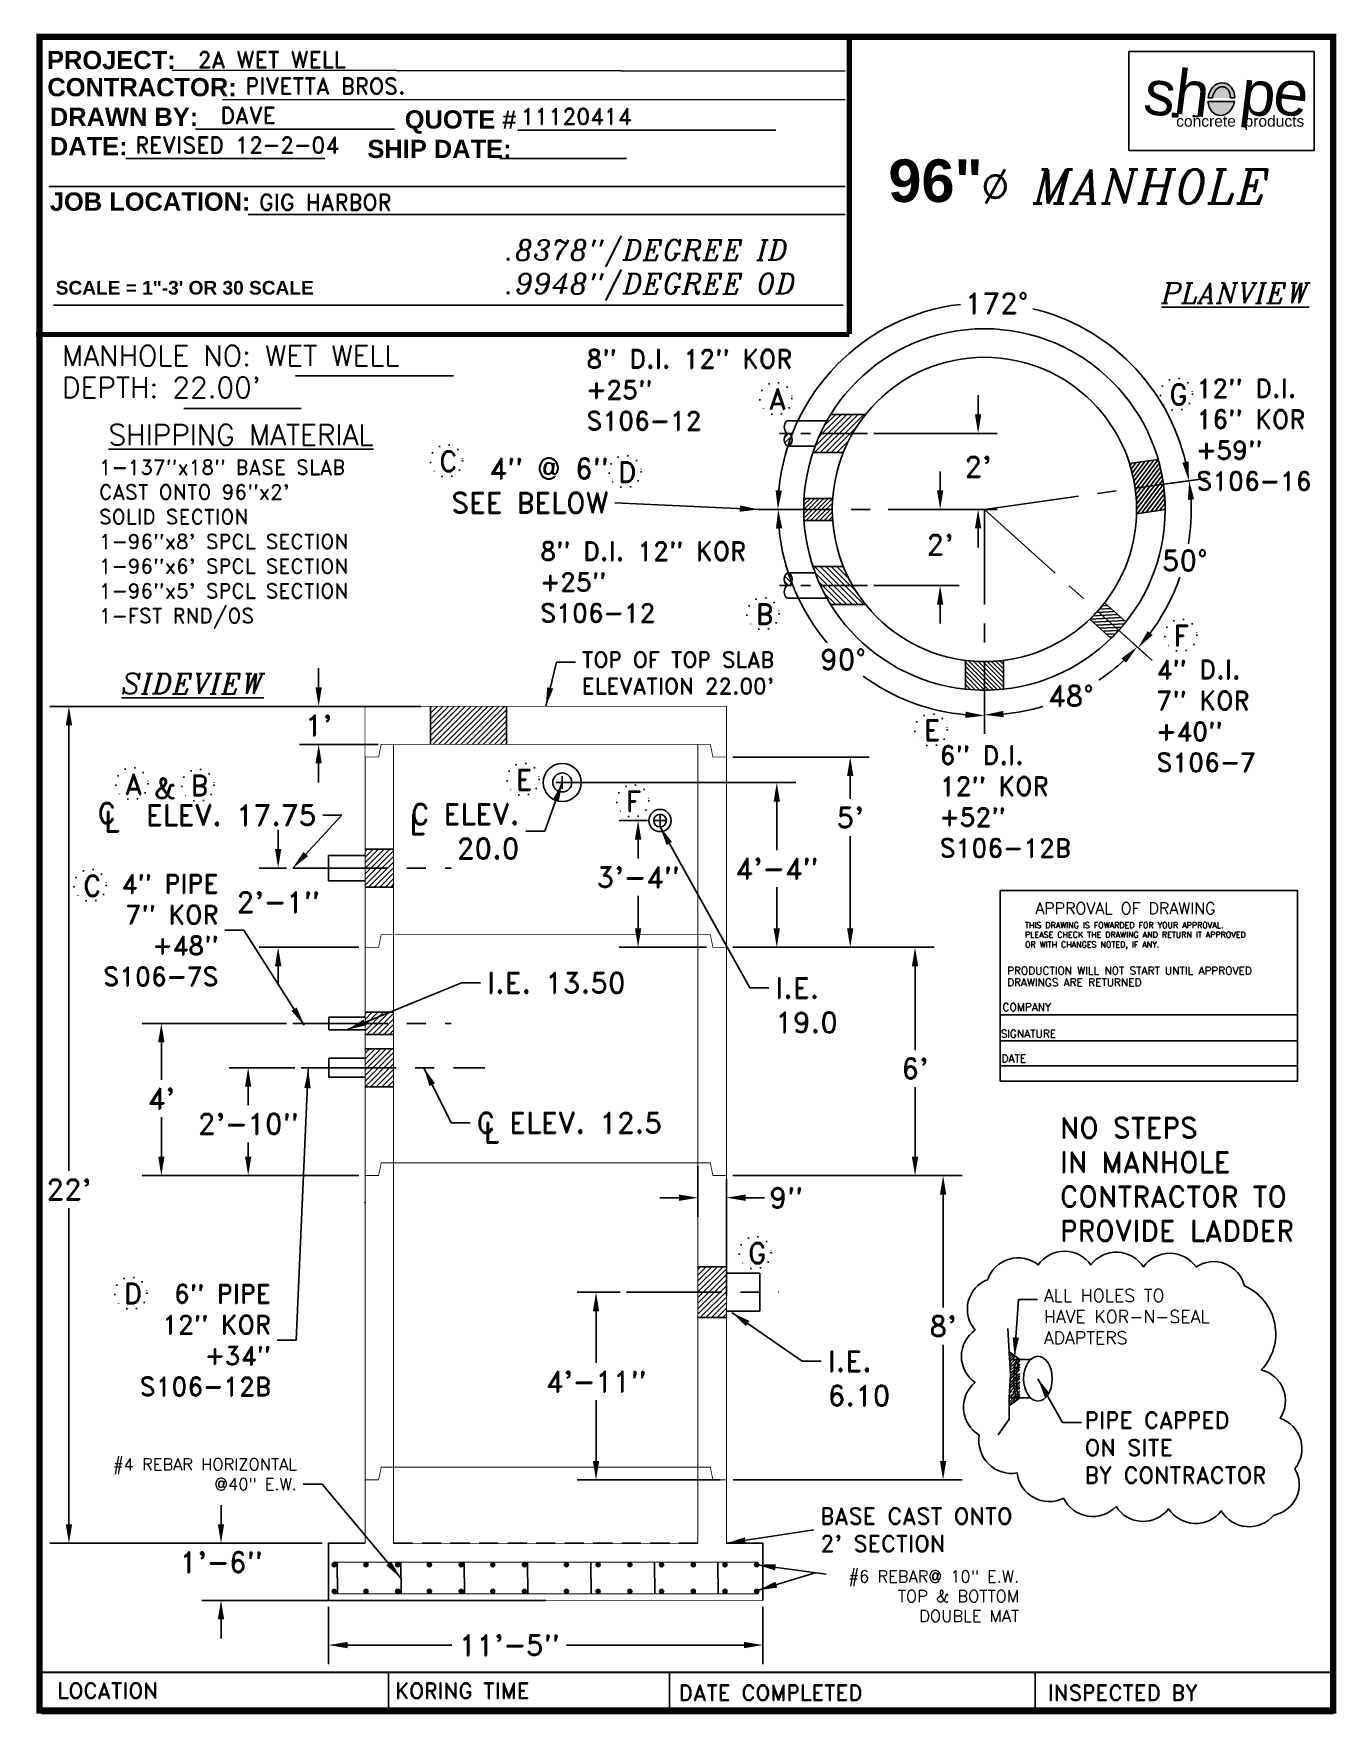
# Model space of a CAD drawing. Extents: x -389 to 2703, y -939 to 1387.
# Drawn here: x -7 to 404, y -1 to 529 of the extents above; entities that cross this region are included whole.
import ezdxf

# ---------------------------------------------------------------- set-up
doc = ezdxf.new("R2010")
doc.units = 0
doc.header["$LTSCALE"] = 24
doc.header["$MEASUREMENT"] = 0
for name, pattern in [('CENTER', [2, 1.25, -0.25, 0.25, -0.25]), ('DOT', [0.25, 0, -0.25]), ('HIDDEN', [0.375, 0.25, -0.125])]:
    doc.linetypes.add(name, pattern=pattern)
doc.layers.get('0').update_dxf_attribs({"linetype": 'CONTINUOUS'})
doc.layers.get('DEFPOINTS').update_dxf_attribs({"linetype": 'CONTINUOUS'})
for name, color, linetype in [('C', 7, 'CONTINUOUS'), ('DIM', 7, 'CONTINUOUS'), ('PIPE-PD', 7, 'CONTINUOUS'), ('W', 7, 'CONTINUOUS')]:
    doc.layers.add(name, color=color, linetype=linetype)
doc.styles.add('ITALICC', font='italicc', dxfattribs={"height": 4})
doc.styles.add('ROMAND', font='romand', dxfattribs={"height": 6.5})
doc.styles.add('ROMANS', font='romans', dxfattribs={"height": 6.5})
doc.styles.add('SANSSERIFBOLD', font='sasb____.pfb', dxfattribs={"height": 8})
doc.dimstyles.new('96MH', dxfattribs={"dimscale": 32, "dimtxt": 0.18, "dimasz": 0.1875, "dimexe": 0.1875, "dimexo": 0.0625, "dimgap": 0.0625, "dimtad": 0, "dimtih": 1, "dimtoh": 1, "dimzin": 12, "dimdsep": 46, "dimlunit": 4, "dimtxsty": 'ROMAND', "dimcen": 0.0625, "dimadec": 0, "dimazin": 0, "dimtfac": 1, "dimtdec": 0, "dimtofl": 0, "dimtmove": 0, "dimatfit": 1, "dimfxl": 0, "dimfrac": 2, "dimtolj": 1, "dimtzin": 12, "dimarcsym": 0})

msp = doc.modelspace()

# ---------------------------------------------------------------- texts
for s, height, style, p in [('.8378"/DEGREE ID', 6.4, 'ITALICC', (142.079, 457.553)), ('.9948"/DEGREE OD', 6.4, 'ITALICC', (142.079, 446.965)), ('%%UPLANVIEW', 6.4, 'ITALICC', (348.976, 444.004)), ('MANHOLE NO: WET WELL', 6.5, 'ROMANS', (2.208, 424.157)), ("DEPTH: 22.00'", 6.5, 'ROMANS', (2.208, 414.132)), ('%%USHIPPING MATERIAL', 6.5, 'ROMANS', (16.863, 399.182)), ('%%USIDEVIEW', 6.4, 'ITALICC', (20.936, 320.767)), ('LOCATION', 4.95, 'ROMAND', (0.687, 3.839)), ('KORING TIME', 4.95, 'ROMAND', (107.293, 3.79)), ('DATE COMPLETED', 4.95, 'ROMAND', (196.782, 3.154)), ('INSPECTED BY', 4.95, 'ROMAND', (313.141, 3.154))]:
    msp.add_text(s, height=height, dxfattribs=dict(style=style)).set_placement(p)
for s, insert, char_height, width, attachment_point, style in [('%%c MANHOLE', (292.004, 486.101), 10.70345, 269.4977, 1, 'ITALICC'), ('8" D.I. 12" KOR\\P+25"\\PS106-12', (167.603, 429.318), 5.85, 96.625, 1, 'ROMAND'), ('12" D.I.\\P16" KOR\\P+59"\\PS106-16', (359.987, 420.047), 5.85, 64.51875, 1, 'ROMAND'), ('A', (225.073, 417.018), 6.5, 37.1875, 1, 'ROMAND'), ('G', (351.41, 418.376), 6.5, 37.1875, 1, 'ROMAND'), ('1-137"x18" BASE SLAB\\PCAST ONTO 96"x2\' \\PSOLID SECTION\\P1-96"x8\' SPCL SECTION\\P1-96"x6\' SPCL SECTION\\P1-96"x5\' SPCL SECTION\\P1-FST RND/OS', (13.882, 394.548), 4.68, 138.6875, 1, 'ROMAND'), ('C', (121.15, 397.335), 6.5, 37.1875, 1, 'ROMAND'), ('D', (177.526, 393.941), 6.5, 37.1875, 1, 'ROMAND'), ('8" D.I. 12" KOR\\P+25"\\PS106-12', (153.03, 368.684), 5.85, 96.625, 1, 'ROMAND'), ('B', (220.997, 349.144), 6.5, 37.1875, 1, 'ROMAND'), ('F', (352.769, 342.356), 6.5, 37.1875, 1, 'ROMAND'), ('4" D.I.\\P7" KOR\\P+40"\\PS106-7', (347.395, 331.315), 5.85, 64.5, 1, 'ROMAND'), ('E', (273.977, 312.492), 6.5, 37.1875, 1, 'ROMAND'), ('6" D.I.\\P12" KOR\\P+52"\\PS106-12B', (279.022, 304.294), 5.85, 64.5, 1, 'ROMAND'), ('E', (145.337, 296.899), 6.5, 37.1875, 1, 'ROMAND'), ('A', (21.981, 295.523), 6.5, 37.1875, 1, 'ROMAND'), ('\\P\\P\\P\\P\\P\\P\\P\\P&', (31.241, 380.861), 6.5, 37.1875, 1, 'ROMAND'), ('B', (42.771, 295.04), 6.5, 37.1875, 1, 'ROMAND'), ('C', (13.39, 286.363), 6.5, 37.875, 1, 'ROMAND'), ('F', (179.959, 290.09), 6.5, 37.1875, 1, 'ROMAND'), ('L', (15.447, 283.679), 6.5, 37.875, 1, 'ROMAND'), ('L', (111.793, 282.835), 6.5, 37.875, 1, 'ROMAND'), ('C', (8.829, 263.444), 6.5, 37.1875, 1, 'ROMAND'), ('4" PIPE\\P7" KOR\\P+48"\\PS106-7S', (51.572, 246.215), 5.85, 88.42276, 6, 'ROMAND'), ('L', (135.228, 185.569), 6.5, 37.875, 1, 'ROMAND'), ('NO STEPS\\PIN MANHOLE\\PCONTRACTOR TO PROVIDE LADDER', (316.959, 187.076), 6.5, 83.125, 1, 'ROMAND'), ('G', (218.538, 147.554), 6.5, 37.1875, 1, 'ROMAND'), ('D', (21.66, 134.81), 6.5, 37.1875, 1, 'ROMAND'), ('6" PIPE\\P12" KOR\\P+34"\\PS106-12B', (68.091, 116.87), 5.85, 88.42276, 6, 'ROMAND')]:
    msp.add_mtext(s, dxfattribs=dict(insert=insert, char_height=char_height, width=width, attachment_point=attachment_point, style=style))
at = {"style": 'ROMAND'}
for s, insert, char_height, attachment_point in [('4" @ 6" \\PSEE BELOW', (174.596, 377.717), 6.5, 9), ("TOP OF TOP SLAB\\PELEVATION 22.00'", (166.193, 334.003), 5, 1), (' ELEV. 17.75', (82.439, 279.189), 6.5, 9), ('C ELEV.\\P20.0', (146.498, 277.389), 6.5, 6), ('I.E. 13.50', (136.255, 232.804), 6.5, 1), ('I.E. \\P19.0', (227.176, 231.205), 6.5, 1), ('C ELEV. 12.5', (132.957, 188.639), 6.5, 1), ('ALL HOLES TO\\PHAVE KOR-N-SEAL\\PADAPTERS', (311.888, 132.952), 4, 1), ('I.E. \\P6.10', (243.711, 113.449), 6.5, 1), ('PIPE CAPPED\\PON SITE\\PBY CONTRACTOR', (324.798, 82.968), 5.2, 4), ('#4 REBAR HORIZONTAL\\P@40" E.W.', (76.316, 69.568), 3.75, 9), ("BASE CAST ONTO\\P2' SECTION", (241.384, 57.037), 5.2, 4), ('#6 REBAR@ 10" E.W.\\PTOP & BOTTOM\\PDOUBLE MAT', (304.084, 27.968), 3.75, 9)]:
    msp.add_mtext(s, dxfattribs=dict(at, insert=insert, char_height=char_height, attachment_point=attachment_point))
at = {"layer": 'W', "style": 'SANSSERIFBOLD'}
msp.add_text('96"', height=13.44, dxfattribs=at).set_placement((262.841, 475.884))

# ---------------------------------------------------------------- blocks, each defined once
blk = doc.blocks.new('TITLEB')
for p, q in [((33.05, -10.04), (188.98, -10.28)), ((44.73, -16.98), (188.98, -16.89)), ((38.5, -23.71), (84.59, -23.71)), ((113.15, -24), (172.97, -24)), ((22.34, -30.54), (68.43, -30.54)), ((108.99, -30.54), (138.32, -30.54)), ((4.53, -37.04), (188.98, -37.04)), ((50.66, -43.55), (188.98, -43.55)), ((5.58, -64.56), (188.54, -64.56))]:
    blk.add_line(p, q)
at = {"style": 'SANSSERIFBOLD'}
for s, height, p in [('PROJECT:', 4.219, (4.1, -9.82)), ('CONTRACTOR:', 4.2188, (4.16, -16.11)), ('DRAWN BY:', 4.219, (4.74, -22.99)), ('QUOTE #', 4.219, (86.97, -23.6)), ('DATE:', 4.219, (4.74, -29.81)), ('SHIP DATE:', 4.219, (78.32, -30.42)), ('JOB LOCATION:', 4.2188, (4.74, -42.63)), ('SCALE = 1"-3\' OR 30 SCALE', 3.1641, (6.11, -62.07))]:
    blk.add_text(s, height=height, dxfattribs=at).set_placement(p)
at = {"layer": 'DIM', "style": 'ROMAND'}
blk.add_text('DAVE', height=3.75, dxfattribs=at).set_placement((44.29, -22.43))
for tag, p in [('NAME', (39, -9.52)), ('NAME', (50.05, -15.63)), ('#', (113.85, -22.65)), ('DATE', (24.53, -29.29)), ('DATE', (111.18, -29.29)), ('LOCATION', (53.22, -42.57))]:
    blk.add_attdef(tag, p, '', height=3.75, dxfattribs=at)
blk = doc.blocks.new('*D60')
at = {"color": 0, "lineweight": -2}
for p, q in [((83.17, 322.8), (83.17, 328.8)), ((96.8, 316.8), (77.17, 316.8)), ((101.89, 304.8), (77.17, 304.8)), ((83.17, 298.8), (83.17, 292.8))]:
    blk.add_line(p, q, dxfattribs=at)
at = {"color": 0}
for points in [[(82.17, 322.8), (84.17, 322.8), (83.17, 316.8)], [(82.17, 298.8), (84.17, 298.8), (83.17, 304.8)]]:
    blk.add_solid(points, dxfattribs=at)
at = {"layer": 'DEFPOINTS', "color": 0}
for p in [(98.8, 316.8), (83.17, 304.8), (103.89, 304.8)]:
    blk.add_point(p, dxfattribs=at)
at = {"color": 0, "insert": (83.17, 310.8), "char_height": 6.5, "attachment_point": 5, "style": 'ROMAND'}
blk.add_mtext("\\A1;1'", dxfattribs=at)
blk = doc.blocks.new('*D61')
at = {"color": 0, "lineweight": -2}
for p, q in [((213.8, 168.8), (286.11, 168.8)), ((280.11, 162.8), (280.11, 127.15)), ((280.11, 78.8), (280.11, 115.41)), ((213.92, 72.8), (286.11, 72.8))]:
    blk.add_line(p, q, dxfattribs=at)
at = {"color": 0}
for points in [[(279.11, 162.8), (281.11, 162.8), (280.11, 168.8)], [(279.11, 78.8), (281.11, 78.8), (280.11, 72.8)]]:
    blk.add_solid(points, dxfattribs=at)
at = {"layer": 'DEFPOINTS', "color": 0}
for p in [(211.8, 168.8), (211.92, 72.8), (280.11, 72.8)]:
    blk.add_point(p, dxfattribs=at)
at = {"color": 0, "insert": (280.11, 121.28), "char_height": 6.5, "attachment_point": 5, "style": 'ROMAND'}
blk.add_mtext("\\A1;8'", dxfattribs=at)
blk = doc.blocks.new('*D62')
at = {"color": 0, "lineweight": -2}
for p, q in [((115.42, 316.78), (-1.59, 316.78)), ((4.41, 310.78), (4.41, 170.28)), ((4.41, 58.8), (4.41, 158.54)), ((84.3, 52.8), (-1.59, 52.8))]:
    blk.add_line(p, q, dxfattribs=at)
at = {"color": 0}
for points in [[(3.41, 310.78), (5.41, 310.78), (4.41, 316.78)], [(3.41, 58.8), (5.41, 58.8), (4.41, 52.8)]]:
    blk.add_solid(points, dxfattribs=at)
at = {"layer": 'DEFPOINTS', "color": 0}
for p in [(117.42, 316.78), (4.41, 52.8), (86.3, 52.8)]:
    blk.add_point(p, dxfattribs=at)
at = {"color": 0, "insert": (4.41, 164.41), "char_height": 6.5, "attachment_point": 5, "style": 'ROMAND'}
blk.add_mtext("\\A1;22'", dxfattribs=at)
blk = doc.blocks.new('*D63')
at = {"color": 0, "lineweight": -2}
for p, q in [((52.37, 58.8), (52.37, 64.8)), ((72.36, 52.8), (46.37, 52.8)), ((95.8, 34.8), (46.37, 34.8)), ((52.37, 28.8), (52.37, 22.8))]:
    blk.add_line(p, q, dxfattribs=at)
at = {"color": 0}
for points in [[(51.37, 58.8), (53.37, 58.8), (52.37, 52.8)], [(51.37, 28.8), (53.37, 28.8), (52.37, 34.8)]]:
    blk.add_solid(points, dxfattribs=at)
at = {"layer": 'DEFPOINTS', "color": 0}
for p in [(74.36, 52.8), (52.37, 34.8), (97.8, 34.8)]:
    blk.add_point(p, dxfattribs=at)
at = {"color": 0, "insert": (52.37, 46.8), "char_height": 6.5, "attachment_point": 5, "style": 'ROMAND'}
blk.add_mtext('\\A1;1\'-6"', dxfattribs=at)
blk = doc.blocks.new('shope')
at = {"layer": 'C'}
h = blk.add_hatch(color=256, dxfattribs=at)
h.paths.add_polyline_path([(14.65, 12.51), (14.65, 11.35), (16.48, 11.35), (16.48, 12.27)], flags=16)
h.paths.add_polyline_path([(13.21, 31.56), (29.46, 29.57), (26.72, 7.24), (10.47, 9.23)], flags=9)
h = blk.add_hatch(color=256, dxfattribs=at)
h.paths.add_polyline_path([(21.61, 11.71), (21.61, 11.36), (23.45, 11.36), (23.45, 11.41)], flags=16)
h.paths.add_polyline_path([(13.21, 31.56), (29.46, 29.57), (26.72, 7.24), (10.47, 9.23)], flags=9)
h = blk.add_hatch(color=256, dxfattribs=at)
edge = h.paths.add_edge_path()
edge.add_ellipse((31.09, 17.24), major_axis=(-0.65, -4.14), ratio=0.722363, start_angle=103.1945, end_angle=269.7747, ccw=False)
edge.add_line((34.15, 17.72), (35.61, 17.72))
edge.add_ellipse((31.09, 17.24), major_axis=(-0.86, -5.48), ratio=0.809436, start_angle=102.3072, end_angle=272.2095)
edge.add_line((26.62, 17.72), (28.1, 17.72))
h = blk.add_hatch(color=5, dxfattribs=at)
edge = h.paths.add_edge_path()
edge.add_ellipse((31.09, 17.24), major_axis=(-0.86, -5.48), ratio=0.809436, start_angle=285.2918, end_angle=449.2249)
edge.add_line((35.52, 16.46), (26.58, 16.46))
for p, q in [((62.28, 33.32), (0, 33.32)), ((0, 33.32), (0, 0)), ((62.28, 0), (62.28, 33.32)), ((26.62, 17.72), (28.1, 17.72)), ((34.15, 17.72), (35.61, 17.72)), ((14.65, 12.51), (14.65, 11.35)), ((14.65, 12.51), (16.48, 12.27)), ((16.48, 11.35), (14.65, 11.35)), ((16.48, 12.27), (16.48, 11.35)), ((23.45, 11.41), (21.61, 11.71)), ((21.61, 11.71), (21.61, 11.36)), ((21.61, 11.36), (23.45, 11.36)), ((23.45, 11.36), (23.45, 11.41)), ((26.57, 16.46), (35.52, 16.46)), ((0, 0), (62.28, 0))]:
    blk.add_line(p, q, dxfattribs=at)
for major_axis, ratio, start_param, end_param in [((-0.86, -5.48), 0.809436, 1.785598, 4.750952), ((-0.65, -4.14), 0.722363, 1.801084, 4.708457), ((-0.86, -5.48), 0.809436, 4.979281, 7.840454)]:
    blk.add_ellipse((31.09, 17.24), major_axis=major_axis, ratio=ratio, start_param=start_param, end_param=end_param, dxfattribs=at)
at = {"layer": 'C', "char_height": 15, "width": 202.3125, "attachment_point": 1, "style": 'ROMAND'}
for s, insert, rotation in [('{\\f@Arial Unicode MS|b0|i0|c0|p34;s}', (6.26, 27.39), 353.0287), ('{\\f@Arial Unicode MS|b0|i0|c0|p34;h}', (16.48, 27.39), 353), ('{\\f@Arial Unicode MS|b0|i0|c0|p34;p}', (38.76, 27.39), 353), ('{\\f@Arial Unicode MS|b0|i0|c0|p34;e}', (49.79, 27.39), 353)]:
    blk.add_mtext(s, dxfattribs=dict(at, insert=insert, rotation=rotation))
at = {"layer": 'C', "insert": (15.9, 11.72), "char_height": 3.75, "width": 50.625, "attachment_point": 1, "style": 'ROMAND'}
blk.add_mtext('{\\f@Arial Unicode MS|b0|i0|c0|p34;concrete  products}', dxfattribs=at)
blk = doc.blocks.new('*D65')
at = {"color": 0, "lineweight": -2}
for p, q in [((202.8, 171.8), (202.8, 155.8)), ((211.8, 130.8), (211.8, 167.8)), ((196.8, 161.8), (190.8, 161.8)), ((217.8, 161.8), (223.8, 161.8))]:
    blk.add_line(p, q, dxfattribs=at)
at = {"color": 0}
for points in [[(196.8, 162.8), (196.8, 160.8), (202.8, 161.8)], [(217.8, 162.8), (217.8, 160.8), (211.8, 161.8)]]:
    blk.add_solid(points, dxfattribs=at)
at = {"layer": 'DEFPOINTS', "color": 0}
for p in [(202.8, 173.8), (211.8, 161.8), (211.8, 128.8)]:
    blk.add_point(p, dxfattribs=at)
at = {"color": 0, "insert": (230.6, 161.8), "char_height": 6.5, "attachment_point": 5, "style": 'ROMAND'}
blk.add_mtext('\\A1;9"', dxfattribs=at)
blk = doc.blocks.new('*D66')
at = {"color": 0, "lineweight": -2}
for p, q in [((86.3, 32.8), (86.3, 14.69)), ((223.3, 32.8), (223.3, 14.69)), ((92.3, 20.69), (125.13, 20.69)), ((217.3, 20.69), (161.32, 20.69))]:
    blk.add_line(p, q, dxfattribs=at)
at = {"color": 0}
for points in [[(92.3, 21.69), (92.3, 19.69), (86.3, 20.69)], [(217.3, 21.69), (217.3, 19.69), (223.3, 20.69)]]:
    blk.add_solid(points, dxfattribs=at)
at = {"layer": 'DEFPOINTS', "color": 0}
for p in [(86.3, 34.8), (223.3, 34.8), (223.3, 20.69)]:
    blk.add_point(p, dxfattribs=at)
at = {"color": 0, "insert": (143.23, 20.69), "char_height": 6.5, "attachment_point": 5, "style": 'ROMAND'}
blk.add_mtext('\\A1;11\'-5"', dxfattribs=at)
blk = doc.blocks.new('*D67')
at = {"color": 0, "lineweight": -2}
for p, q in [((213.8, 240.8), (277.27, 240.8)), ((271.27, 234.8), (271.27, 208.39)), ((271.27, 174.8), (271.27, 196.65)), ((215.8, 168.8), (277.27, 168.8))]:
    blk.add_line(p, q, dxfattribs=at)
at = {"color": 0}
for points in [[(270.27, 234.8), (272.27, 234.8), (271.27, 240.8)], [(270.27, 174.8), (272.27, 174.8), (271.27, 168.8)]]:
    blk.add_solid(points, dxfattribs=at)
at = {"layer": 'DEFPOINTS', "color": 0}
for p in [(211.8, 240.8), (213.8, 168.8), (271.27, 168.8)]:
    blk.add_point(p, dxfattribs=at)
at = {"color": 0, "insert": (271.27, 202.52), "char_height": 6.5, "attachment_point": 5, "style": 'ROMAND'}
blk.add_mtext("\\A1;6'", dxfattribs=at)
blk = doc.blocks.new('*D68')
at = {"color": 0, "lineweight": -2}
for p, q in [((213.8, 300.8), (256.82, 300.8)), ((250.82, 294.8), (250.82, 287.58)), ((250.82, 246.8), (250.82, 275.84)), ((213.8, 240.8), (256.82, 240.8))]:
    blk.add_line(p, q, dxfattribs=at)
at = {"color": 0}
for points in [[(249.82, 294.8), (251.82, 294.8), (250.82, 300.8)], [(249.82, 246.8), (251.82, 246.8), (250.82, 240.8)]]:
    blk.add_solid(points, dxfattribs=at)
at = {"layer": 'DEFPOINTS', "color": 0}
for p in [(211.8, 300.8), (211.8, 240.8), (250.82, 240.8)]:
    blk.add_point(p, dxfattribs=at)
at = {"color": 0, "insert": (250.82, 281.71), "char_height": 6.5, "attachment_point": 5, "style": 'ROMAND'}
blk.add_mtext("\\A1;5'", dxfattribs=at)
blk = doc.blocks.new('*X11')
at = {"color": 0}
for p, q in [((188.81, 317.5), (195.77, 324.47)), ((188.88, 323.23), (190.12, 324.47)), ((188.89, 319), (194.36, 324.47)), ((188.93, 320.45), (192.94, 324.47)), ((188.93, 321.86), (191.53, 324.47)), ((190.19, 317.47), (197.19, 324.47)), ((191.6, 317.47), (197.87, 323.73)), ((193.01, 317.47), (197.92, 322.37)), ((194.43, 317.47), (197.93, 320.97)), ((195.84, 317.47), (197.92, 319.54)), ((197.26, 317.47), (197.86, 318.07))]:
    blk.add_line(p, q, dxfattribs=at)
blk = doc.blocks.new('7H')
blk.add_lwpolyline([(47.87, -3.5, 0.036507), (47.87, 3.5), (56.89, 3.5, -0.030731), (56.89, -3.5)], format="xyb", close=True)
blk.add_blockref('*X11', (-140.93, -320.97))
blk = doc.blocks.new('*D69')
at = {"color": 0, "lineweight": -2}
for p, q in [((291.16, 408.91), (291.16, 414.91)), ((258.28, 402.91), (297.16, 402.91)), ((262.83, 378.91), (297.16, 378.91)), ((291.16, 372.91), (291.16, 366.91))]:
    blk.add_line(p, q, dxfattribs=at)
at = {"color": 0}
for points in [[(290.16, 408.91), (292.16, 408.91), (291.16, 402.91)], [(290.16, 372.91), (292.16, 372.91), (291.16, 378.91)]]:
    blk.add_solid(points, dxfattribs=at)
at = {"layer": 'DEFPOINTS', "color": 0}
for p in [(256.28, 402.91), (260.83, 378.91), (291.16, 378.91)]:
    blk.add_point(p, dxfattribs=at)
at = {"color": 0, "insert": (291.16, 392.36), "char_height": 6.5, "attachment_point": 5, "style": 'ROMAND'}
blk.add_mtext("\\A1;2'", dxfattribs=at)
blk = doc.blocks.new('*D70')
at = {"color": 0, "lineweight": -2}
for p, q in [((279.19, 384.91), (279.19, 390.91)), ((291.16, 378.91), (273.19, 378.91)), ((258.28, 354.91), (285.19, 354.91)), ((279.19, 348.91), (279.19, 342.91))]:
    blk.add_line(p, q, dxfattribs=at)
at = {"color": 0}
for points in [[(278.19, 384.91), (280.19, 384.91), (279.19, 378.91)], [(278.19, 348.91), (280.19, 348.91), (279.19, 354.91)]]:
    blk.add_solid(points, dxfattribs=at)
at = {"layer": 'DEFPOINTS', "color": 0}
for p in [(293.16, 378.91), (256.28, 354.91), (279.19, 354.91)]:
    blk.add_point(p, dxfattribs=at)
at = {"color": 0, "insert": (279.19, 367.79), "char_height": 6.5, "attachment_point": 5, "style": 'ROMAND'}
blk.add_mtext("\\A1;2'", dxfattribs=at)
blk = doc.blocks.new('*X17')
at = {"color": 0}
for p, q in [((188.36, 328.37), (188.96, 328.97)), ((188.54, 327.13), (190.37, 328.97)), ((188.68, 325.86), (191.79, 328.97)), ((188.8, 324.56), (193.2, 328.97)), ((188.88, 323.23), (194.62, 328.97)), ((188.93, 321.86), (196.03, 328.97)), ((188.93, 320.45), (197.38, 328.9)), ((188.47, 314.34), (197.87, 323.73)), ((188.67, 315.95), (197.79, 325.07)), ((188.81, 317.5), (197.68, 326.37)), ((188.89, 319), (197.54, 327.65)), ((188.51, 312.97), (197.92, 322.37)), ((189.93, 312.97), (197.93, 320.97)), ((191.34, 312.97), (197.92, 319.54)), ((192.76, 312.97), (197.86, 318.07)), ((194.17, 312.97), (197.76, 316.56)), ((195.59, 312.97), (197.62, 315)), ((197, 312.97), (197.43, 313.39))]:
    blk.add_line(p, q, dxfattribs=at)
blk = doc.blocks.new('16H')
blk.add_lwpolyline([(56.44, -8), (47.33, -8, 0.08392), (47.33, 8), (56.44, 8, -0.070524)], format="xyb", close=True)
blk.add_blockref('*X17', (-140.93, -320.97))
blk = doc.blocks.new('*X15')
at = {"color": 0}
for p, q in [((188.67, 315.95), (197.79, 325.07)), ((188.68, 325.86), (189.79, 326.97)), ((188.8, 324.56), (191.2, 326.97)), ((188.81, 317.5), (197.68, 326.37)), ((188.88, 323.23), (192.62, 326.97)), ((188.89, 319), (196.86, 326.97)), ((188.93, 320.45), (195.44, 326.97)), ((188.93, 321.86), (194.03, 326.97)), ((189.1, 314.97), (197.87, 323.73)), ((190.51, 314.97), (197.92, 322.37)), ((191.93, 314.97), (197.93, 320.97)), ((193.34, 314.97), (197.92, 319.54)), ((194.76, 314.97), (197.86, 318.07)), ((196.17, 314.97), (197.76, 316.56)), ((197.59, 314.97), (197.62, 315))]:
    blk.add_line(p, q, dxfattribs=at)
blk = doc.blocks.new('12H')
blk.add_lwpolyline([(56.68, -6), (47.62, -6, 0.062746), (47.62, 6), (56.68, 6, -0.052778)], format="xyb", close=True)
blk.add_blockref('*X15', (-140.93, -320.97))
blk = doc.blocks.new('*D71')
at = {"color": 0, "lineweight": -2}
for p, q in [((361.45, 388.5), (351.72, 387.14)), ((226.7, 378.91), (222.02, 378.91))]:
    blk.add_line(p, q, dxfattribs=at)
for start, end in [(96.7058, 174.7207), (13.2793, 76.4386)]:
    blk.add_arc((293.16, 378.91), 65.14, start, end, dxfattribs=at)
at = {"color": 0}
for points in [[(357.54, 394.05), (355.57, 393.68), (357.66, 387.97)], [(229.29, 384.85), (227.29, 384.95), (228.02, 378.91)]]:
    blk.add_solid(points, dxfattribs=at)
at = {"layer": 'DEFPOINTS', "color": 0}
for p in [(258, 433.74), (363.43, 388.78), (228.7, 378.91), (293.16, 378.91)]:
    blk.add_point(p, dxfattribs=at)
at = {"color": 0, "insert": (296.99, 443.93), "char_height": 6.5, "attachment_point": 5, "style": 'ROMAND'}
blk.add_mtext('\\A1;172°', dxfattribs=at)
blk = doc.blocks.new('*D72')
at = {"color": 0, "lineweight": -2}
for p, q in [((361.45, 388.5), (351.8, 387.15)), ((339.97, 336.75), (346.08, 331.25))]:
    blk.add_line(p, q, dxfattribs=at)
for start, end in [(350.3891, 2.727), (323.273, 340.8554)]:
    blk.add_arc((293.16, 378.91), 65.22, start, end, dxfattribs=at)
at = {"color": 0}
for points in [[(357.31, 381.91), (359.3, 382.1), (357.74, 387.98)], [(346.2, 339.27), (344.66, 340.54), (341.62, 335.27)]]:
    blk.add_solid(points, dxfattribs=at)
at = {"layer": 'DEFPOINTS', "color": 0}
for p in [(363.43, 388.78), (293.16, 378.91), (352.1, 351), (338.49, 338.09)]:
    blk.add_point(p, dxfattribs=at)
at = {"color": 0, "insert": (356.35, 362.77), "char_height": 6.5, "attachment_point": 5, "style": 'ROMAND'}
blk.add_mtext('\\A1;50°', dxfattribs=at)
blk = doc.blocks.new('*D73')
at = {"color": 0, "lineweight": -2}
for p, q in [((344.6, 332.59), (336.86, 339.55)), ((293.16, 313.17), (293.16, 308.09))]:
    blk.add_line(p, q, dxfattribs=at)
for start, end in [(303.818, 312.6942), (275.3058, 286.5423)]:
    blk.add_arc((293.16, 378.91), 64.82, start, end, dxfattribs=at)
at = {"color": 0}
for points in [[(336.4, 331.97), (337.82, 330.56), (341.32, 335.54)], [(299.2, 313.37), (299.1, 315.37), (293.16, 314.09)]]:
    blk.add_solid(points, dxfattribs=at)
at = {"layer": 'DEFPOINTS', "color": 0}
for p in [(293.16, 378.91), (346.08, 331.25), (293.16, 315.17), (311.02, 316.6)]:
    blk.add_point(p, dxfattribs=at)
at = {"color": 0, "insert": (320.42, 320.1), "char_height": 6.5, "attachment_point": 5, "style": 'ROMAND'}
blk.add_mtext('\\A1;48°', dxfattribs=at)
blk = doc.blocks.new('*D74')
at = {"color": 0, "lineweight": -2}
for p, q in [((224.02, 378.91), (234.11, 378.91)), ((293.16, 310.09), (293.16, 319.86))]:
    blk.add_line(p, q, dxfattribs=at)
for start, end in [(185.2871, 220.3421), (233.9768, 264.7129)]:
    blk.add_arc((293.16, 378.91), 65.04, start, end, dxfattribs=at)
at = {"color": 0}
for points in [[(227.39, 372.87), (229.39, 372.96), (228.11, 378.91)], [(287.21, 315.14), (287.12, 313.14), (293.16, 313.86)]]:
    blk.add_solid(points, dxfattribs=at)
at = {"layer": 'DEFPOINTS', "color": 0}
for p in [(222.02, 378.91), (293.16, 378.91), (236.83, 346.38), (293.16, 308.09)]:
    blk.add_point(p, dxfattribs=at)
at = {"color": 0, "insert": (248.57, 331.55), "char_height": 6.5, "attachment_point": 5, "style": 'ROMAND'}
blk.add_mtext('\\A1;90°', dxfattribs=at)
blk = doc.blocks.new('*D75')
at = {"color": 0, "lineweight": -2}
for p, q in [((75.65, 202.8), (54.94, 202.8)), ((60.94, 196.8), (60.94, 190.96)), ((60.94, 174.8), (60.94, 179.23)), ((95.8, 168.8), (54.94, 168.8))]:
    blk.add_line(p, q, dxfattribs=at)
at = {"color": 0}
for points in [[(59.94, 196.8), (61.94, 196.8), (60.94, 202.8)], [(59.94, 174.8), (61.94, 174.8), (60.94, 168.8)]]:
    blk.add_solid(points, dxfattribs=at)
at = {"layer": 'DEFPOINTS', "color": 0}
for p in [(77.65, 202.8), (60.94, 168.8), (97.8, 168.8)]:
    blk.add_point(p, dxfattribs=at)
at = {"color": 0, "insert": (60.94, 185.09), "char_height": 6.5, "attachment_point": 5, "style": 'ROMAND'}
blk.add_mtext('\\A1;2\'-10"', dxfattribs=at)
blk = doc.blocks.new('*D76')
at = {"color": 0, "lineweight": -2}
for p, q in [((73.02, 216.8), (27.55, 216.8)), ((33.55, 210.8), (33.55, 198.97)), ((33.55, 174.8), (33.55, 187.23)), ((72.32, 168.8), (27.55, 168.8))]:
    blk.add_line(p, q, dxfattribs=at)
at = {"color": 0}
for points in [[(32.55, 210.8), (34.55, 210.8), (33.55, 216.8)], [(32.55, 174.8), (34.55, 174.8), (33.55, 168.8)]]:
    blk.add_solid(points, dxfattribs=at)
at = {"layer": 'DEFPOINTS', "color": 0}
for p in [(75.02, 216.8), (33.55, 168.8), (74.32, 168.8)]:
    blk.add_point(p, dxfattribs=at)
at = {"color": 0, "insert": (33.55, 193.1), "char_height": 6.5, "attachment_point": 5, "style": 'ROMAND'}
blk.add_mtext("\\A1;4'", dxfattribs=at)
blk = doc.blocks.new('*D77')
at = {"color": 0, "lineweight": -2}
for p, q in [((162, 292.78), (233.66, 292.78)), ((227.66, 286.78), (227.66, 271.48)), ((227.66, 246.8), (227.66, 259.74)), ((215.8, 240.8), (233.66, 240.8))]:
    blk.add_line(p, q, dxfattribs=at)
at = {"color": 0}
for points in [[(226.66, 286.78), (228.66, 286.78), (227.66, 292.78)], [(226.66, 246.8), (228.66, 246.8), (227.66, 240.8)]]:
    blk.add_solid(points, dxfattribs=at)
at = {"layer": 'DEFPOINTS', "color": 0}
for p in [(160, 292.78), (213.8, 240.8), (227.66, 240.8)]:
    blk.add_point(p, dxfattribs=at)
at = {"color": 0, "insert": (227.66, 265.61), "char_height": 6.5, "attachment_point": 5, "style": 'ROMAND'}
blk.add_mtext('\\A1;4\'-4"', dxfattribs=at)
blk = doc.blocks.new('*D78')
at = {"color": 0, "lineweight": -2}
for p, q in [((186.84, 280.78), (177.92, 280.78)), ((183.92, 274.78), (183.92, 268.76)), ((183.92, 246.8), (183.92, 257.02)), ((205.52, 240.8), (177.92, 240.8))]:
    blk.add_line(p, q, dxfattribs=at)
at = {"color": 0}
for points in [[(182.92, 274.78), (184.92, 274.78), (183.92, 280.78)], [(182.92, 246.8), (184.92, 246.8), (183.92, 240.8)]]:
    blk.add_solid(points, dxfattribs=at)
at = {"layer": 'DEFPOINTS', "color": 0}
for p in [(188.84, 280.78), (183.92, 240.8), (207.52, 240.8)]:
    blk.add_point(p, dxfattribs=at)
at = {"color": 0, "insert": (183.92, 262.89), "char_height": 6.5, "attachment_point": 5, "style": 'ROMAND'}
blk.add_mtext('\\A1;3\'-4"', dxfattribs=at)
blk = doc.blocks.new('*D79')
at = {"color": 0, "lineweight": -2}
for p, q in [((70.4, 271.8), (70.4, 277.8)), ((73.02, 265.8), (64.4, 265.8)), ((95.8, 240.8), (64.4, 240.8)), ((70.4, 234.8), (70.4, 228.8))]:
    blk.add_line(p, q, dxfattribs=at)
at = {"color": 0}
for points in [[(69.4, 271.8), (71.4, 271.8), (70.4, 265.8)], [(69.4, 234.8), (71.4, 234.8), (70.4, 240.8)]]:
    blk.add_solid(points, dxfattribs=at)
at = {"layer": 'DEFPOINTS', "color": 0}
for p in [(75.02, 265.8), (70.4, 240.8), (97.8, 240.8)]:
    blk.add_point(p, dxfattribs=at)
at = {"color": 0, "insert": (70.4, 255.03), "char_height": 6.5, "attachment_point": 5, "style": 'ROMAND'}
blk.add_mtext('\\A1;2\'-1"', dxfattribs=at)
blk = doc.blocks.new('*D80')
at = {"color": 0, "lineweight": -2}
for p, q in [((178.22, 132), (164.66, 132)), ((170.66, 126), (170.66, 109.67)), ((170.66, 78.8), (170.66, 97.93)), ((209.8, 72.8), (164.66, 72.8))]:
    blk.add_line(p, q, dxfattribs=at)
at = {"color": 0}
for points in [[(169.66, 126), (171.66, 126), (170.66, 132)], [(169.66, 78.8), (171.66, 78.8), (170.66, 72.8)]]:
    blk.add_solid(points, dxfattribs=at)
at = {"layer": 'DEFPOINTS', "color": 0}
for p in [(180.22, 132), (170.66, 72.8), (211.8, 72.8)]:
    blk.add_point(p, dxfattribs=at)
at = {"color": 0, "insert": (170.66, 103.8), "char_height": 6.5, "attachment_point": 5, "style": 'ROMAND'}
blk.add_mtext('\\A1;4\'-11"', dxfattribs=at)
blk = doc.blocks.new('A$C1C5E2BF0')
blk.add_lwpolyline([(0, 120.2), (187.6, 120.2), (187.6, 0), (0, 0)], close=True)
for points in [[(0, 41.8), (187.6, 41.8)], [(0, 25.3), (187.6, 25.3)], [(0, 9.7), (187.6, 9.7)]]:
    blk.add_lwpolyline(points)
for s, height, style, p in [('APPROVAL OF DRAWING', 7.31, 'ROMAND', (22.1, 105.3)), ('THIS DRAWING IS FOWARDED FOR YOUR APPROVAL.', 3.655, 'ROMANS', (15.6, 96.5)), ('OR WITH CHANGES NOTED, IF ANY.', 3.655, 'ROMANS', (15.6, 84.3)), ('PLEASE CHECK THE DRAWING AND RETURN IT APPROVED', 3.655, 'ROMANS', (15.6, 90.5)), ('PRODUCTION WILL NOT START UNTIL APPROVED', 4.873, 'ROMANS', (4.3, 67.2)), ('DRAWINGS ARE RETURNED          ', 4.873, 'ROMANS', (4.3, 59.8)), ('COMPANY', 4.87, 'ROMANS', (1.5, 44.2)), ('SIGNATURE', 4.87, 'ROMANS', (0.3, 27.4)), ('DATE', 4.87, 'ROMANS', (0.8, 11.8))]:
    blk.add_text(s, height=height, dxfattribs=dict(style=style)).set_placement(p)

# ---------------------------------------------------------------- dimensions: what is measured, and where the dimension line sits
for base, p1, p2, picture, middle in [((257.997, 433.742), (228.703, 378.905), (363.427, 388.781), '*D71', (296.99, 443.933)), ((352.103, 350.999), (338.488, 338.088), (363.427, 388.781), '*D72', (356.347, 362.767)), ((236.826, 346.383), (222.016, 378.905), (293.156, 308.089), '*D74', (248.568, 331.549)), ((311.022, 316.6), (293.156, 315.166), (346.082, 331.251), '*D73', (320.42, 320.103))]:
    dim = msp.add_angular_dim_3p(base=base, center=(293.156, 378.905), p1=p1, p2=p2, dimstyle='96MH')
    dim.commit()
    dim.dimension.update_dxf_attribs({"geometry": picture, "text_midpoint": middle, "dimtype": 165})
for base, p1, p2, picture, middle in [((291.156, 378.905), (256.278, 402.905), (260.83, 378.905), '*D69', (291.156, 392.365)), ((279.19, 354.905), (293.156, 378.905), (256.278, 354.905), '*D70', (279.19, 367.793)), ((83.17, 304.796), (98.798, 316.796), (103.892, 304.796), '*D60', (83.17, 310.796)), ((4.4073, 52.7964), (117.4247, 316.7811), (86.298, 52.7964), '*D62', (4.4073, 164.4077)), ((250.825, 240.796), (211.798, 300.796), (211.798, 240.796), '*D68', (250.825, 281.711)), ((227.6629, 240.7964), (159.9992, 292.7811), (213.798, 240.7964), '*D77', (227.6629, 265.6134)), ((70.405, 240.796), (75.019, 265.796), (97.798, 240.796), '*D79', (70.405, 255.033)), ((183.9191, 240.7964), (188.8426, 280.7811), (207.5168, 240.7964), '*D78', (183.9191, 262.8912)), ((271.274, 168.796), (211.798, 240.796), (213.798, 168.796), '*D67', (271.274, 202.517)), ((33.549, 168.796), (75.019, 216.796), (74.32, 168.796), '*D76', (33.549, 193.097)), ((60.945, 168.796), (77.646, 202.796), (97.798, 168.796), '*D75', (60.945, 185.095)), ((280.112, 72.796), (211.798, 168.796), (211.919, 72.796), '*D61', (280.112, 121.283)), ((52.375, 34.796), (74.36, 52.796), (97.798, 34.796), '*D63', (52.375, 46.796))]:
    dim = msp.add_linear_dim(base=base, p1=p1, p2=p2, angle=90, dimstyle='96MH')
    dim.commit()
    dim.dimension.update_dxf_attribs({"geometry": picture, "text_midpoint": middle, "dimtype": 160})
for base, p1, p2, picture, middle in [((211.798, 161.796), (202.798, 173.796), (211.798, 128.796), '*D65', (230.596, 161.796)), ((223.298, 20.694), (86.298, 34.796), (223.298, 34.796), '*D66', (143.228, 20.694))]:
    dim = msp.add_linear_dim(base=base, p1=p1, p2=p2, dimstyle='96MH')
    dim.commit()
    dim.dimension.update_dxf_attribs({"geometry": picture, "text_midpoint": middle, "dimtype": 160})
dim = msp.add_linear_dim(base=(170.664, 72.796), p1=(180.224, 131.996), p2=(211.798, 72.796), angle=90, dimstyle='96MH', override={"dimdec": 1})
dim.commit()
dim.dimension.update_dxf_attribs({"geometry": '*D80', "text_midpoint": (170.664, 103.799), "dimtype": 160})

# ---------------------------------------------------------------- hatches: boundary and pattern name
h = msp.add_hatch()
h.set_pattern_fill('ANSI31', color=256, scale=10, style=0)
h.set_pattern_definition([(45, (-24.5949, 19.62), (-0.8838835, 0.8838835), [])])
h.paths.add_polyline_path([(251.587, 402.905, -0.0379013), (255.686, 408.905), (244.69, 408.905, 0.029923), (241.455, 402.905)])
h.paths.add_polyline_path([(241.455, 402.905, 0.0283368), (239.073, 396.905), (248.659, 396.905, -0.0348146), (251.587, 402.905)])
edge = h.paths.add_edge_path()
edge.add_ellipse((231.261, 400.905), major_axis=(0, 2), ratio=0.6242798, start_angle=0, end_angle=360)
h = msp.add_hatch()
h.set_pattern_fill('ANSI31', color=256, scale=10, style=0)
h.set_pattern_definition([(315, (-24.5949, 738.1907), (-0.8838835, -0.8838835), [])])
h.paths.add_polyline_path([(255.686, 348.905), (244.69, 348.905, -0.029923), (241.455, 354.905), (251.587, 354.905, 0.0379013)])
h.paths.add_polyline_path([(251.587, 354.905), (241.455, 354.905, -0.0283368), (239.073, 360.905), (248.659, 360.905, 0.0348146)])
edge = h.paths.add_edge_path()
edge.add_ellipse((231.261, 356.905), major_axis=(0, -2), ratio=0.6242798, start_angle=0, end_angle=180, ccw=False)
edge.add_ellipse((231.261, 356.905), major_axis=(0, -2), ratio=0.6242798, start_angle=180, end_angle=360, ccw=False)
h = msp.add_hatch()
h.set_pattern_fill('ANSI31', color=256, scale=10, style=0)
h.set_pattern_definition([(45, (-439.0501, 48.861), (-0.8838835, 0.8838835), [])])
h.paths.add_polyline_path([(142.425, 304.796), (142.425, 316.796), (118.425, 316.796), (118.425, 304.796)])
h = msp.add_hatch()
h.set_pattern_fill('ANSI31', color=256, scale=10, style=0)
h.paths.add_polyline_path([(106.798, 271.796), (97.798, 271.796), (97.798, 265.796), (106.798, 265.796)])
h.paths.add_polyline_path([(106.798, 265.796), (97.798, 265.796), (97.798, 259.796), (106.798, 259.796)])
h = msp.add_hatch()
h.set_pattern_fill('ANSI31', color=256, scale=10, style=0)
h.paths.add_polyline_path([(106.798, 220.296), (97.798, 220.296), (97.798, 216.796), (106.798, 216.796)])
h.paths.add_polyline_path([(106.798, 216.796), (97.798, 216.796), (97.798, 213.296), (106.798, 213.296)])
h = msp.add_hatch()
h.set_pattern_fill('ANSI31', color=256, scale=10, style=0)
h.paths.add_polyline_path([(106.798, 208.796), (97.798, 208.796), (97.798, 202.796), (106.798, 202.796)])
h.paths.add_polyline_path([(106.798, 202.796), (97.798, 202.796), (97.798, 196.796), (106.798, 196.796)])
h = msp.add_hatch()
h.set_pattern_fill('ANSI31', color=256, scale=10, style=0)
h.paths.add_polyline_path([(211.798, 139.996), (202.798, 139.996), (202.798, 131.996), (211.798, 131.996)])
h.paths.add_polyline_path([(211.798, 131.996), (202.798, 131.996), (202.798, 123.996), (211.798, 123.996)])
h = msp.add_hatch()
h.set_pattern_fill('AR-RROOF', color=256, angle=45, style=0)
edge = h.paths.add_edge_path()
edge.add_line((300.964, 113.231), (301.095, 110.719))
edge.add_line((301.095, 110.719), (303.568, 110.719))
edge.add_ellipse((303.528, 104.719), major_axis=(0.044, 6), ratio=0.1782176, start_angle=0, end_angle=0.14813, ccw=False)
edge.add_line((303.571, 110.719), (304.362, 110.719))
edge.add_line((304.362, 110.719), (300.964, 113.231))
h = msp.add_hatch()
h.set_pattern_fill('AR-RROOF', color=256, angle=45, style=0)
edge = h.paths.add_edge_path()
edge.add_line((304.36, 98.719), (304.278, 98.719))
edge.add_ellipse((304.319, 104.719), major_axis=(0.044, 6), ratio=0.1782176, start_angle=180, end_angle=180.14813, ccw=False)
edge.add_ellipse((304.319, 104.719), major_axis=(0.044, 6), ratio=0.1782176, start_angle=0.14813, end_angle=180)
edge.add_line((304.275, 98.719), (303.487, 98.719))
edge.add_ellipse((303.528, 104.719), major_axis=(0.044, 6), ratio=0.1782176, start_angle=180, end_angle=180.14813, ccw=False)
edge.add_ellipse((303.528, 104.719), major_axis=(0.044, 6), ratio=0.1782176, start_angle=0.14813, end_angle=180)
edge.add_line((303.484, 98.719), (300.921, 98.719))
edge.add_line((300.921, 98.719), (300.916, 98.633))
edge.add_line((300.916, 98.633), (300.932, 96.185))
edge.add_line((300.932, 96.185), (304.36, 98.719))
edge = h.paths.add_edge_path(flags=16)
edge.add_ellipse((303.528, 104.719), major_axis=(0.044, 6), ratio=0.1782176, start_angle=0.14813, end_angle=180, ccw=False)
edge.add_line((303.568, 110.719), (301.095, 110.719))
edge.add_line((301.095, 110.719), (301.343, 105.946))
edge.add_line((301.343, 105.946), (300.921, 98.719))
edge.add_line((300.921, 98.719), (303.484, 98.719))
for points in [[(88.717, 46.034, 1), (87.461, 46.034, 1)], [(98.717, 46.034, 1), (97.461, 46.034, 1)], [(108.717, 46.034, 1), (107.461, 46.034, 1)], [(118.717, 46.034, 1), (117.461, 46.034, 1)], [(128.717, 46.034, 1), (127.461, 46.034, 1)], [(138.717, 46.034, 1), (137.461, 46.034, 1)], [(148.717, 46.034, 1), (147.461, 46.034, 1)], [(161.951, 46.034, 1), (160.696, 46.034, 1)], [(171.951, 46.034, 1), (170.696, 46.034, 1)], [(181.951, 46.034, 1), (180.696, 46.034, 1)], [(191.951, 46.034, 1), (190.696, 46.034, 1)], [(201.951, 46.034, 1), (200.696, 46.034, 1)], [(211.951, 46.034, 1), (210.696, 46.034, 1)], [(221.951, 46.034, 1), (220.696, 46.034, 1)], [(87.461, 37.621, 1), (88.717, 37.621, 1)], [(97.461, 37.621, 1), (98.717, 37.621, 1)], [(107.461, 37.621, 1), (108.717, 37.621, 1)], [(117.461, 37.621, 1), (118.717, 37.621, 1)], [(127.461, 37.621, 1), (128.717, 37.621, 1)], [(137.461, 37.621, 1), (138.717, 37.621, 1)], [(147.461, 37.621, 1), (148.717, 37.621, 1)], [(160.696, 37.621, 1), (161.951, 37.621, 1)], [(170.696, 37.621, 1), (171.951, 37.621, 1)], [(180.696, 37.621, 1), (181.951, 37.621, 1)], [(190.696, 37.621, 1), (191.951, 37.621, 1)], [(200.696, 37.621, 1), (201.951, 37.621, 1)], [(210.696, 37.621, 1), (211.951, 37.621, 1)], [(220.696, 37.621, 1), (221.951, 37.621, 1)]]:
    msp.add_hatch(color=256).paths.add_polyline_path(points)

# ---------------------------------------------------------------- linework, layer by layer
for p, q in [((75.824, 421.081), (125.652, 421.081)), ((40.644, 410.787), (77.633, 410.787)), ((118.425, 316.796), (118.425, 304.796)), ((142.425, 316.796), (142.425, 304.796)), ((157.999, 292.781), (161.999, 292.781)), ((159.999, 290.781), (159.999, 294.781)), ((190.843, 278.781), (190.843, 282.781)), ((188.843, 280.781), (192.843, 280.781)), ((97.798, 271.796), (106.798, 271.796)), ((86.298, 269.796), (97.798, 269.796)), ((86.298, 261.796), (86.298, 269.796)), ((86.298, 261.796), (97.798, 261.796)), ((97.798, 259.796), (106.798, 259.796)), ((86.409, 218.796), (86.409, 214.796)), ((86.409, 205.796), (86.409, 199.796)), ((222.328, 137.996), (222.328, 125.996)), ((300.585, 120.516), (301.343, 105.946)), ((300.964, 113.231), (304.362, 110.719)), ((301.343, 105.946), (300.916, 98.633)), ((300.916, 98.633), (300.96, 91.957)), ((300.932, 96.185), (304.362, 98.721)), ((300.96, 91.957), (297.508, 86.975)), ((86.298, 34.796), (86.298, 52.796)), ((97.798, 52.796), (86.298, 52.796)), ((211.798, 52.796), (223.298, 52.796)), ((223.298, 34.796), (223.298, 52.796)), ((89.057, 46.813), (89.149, 36.841)), ((109.057, 46.813), (109.149, 36.841)), ((129.057, 46.813), (129.149, 36.841)), ((149.057, 46.813), (149.149, 36.841)), ((169.057, 46.813), (169.149, 36.841)), ((189.057, 46.813), (189.149, 36.841)), ((209.057, 46.813), (209.149, 36.841)), ((154.798, 34.796), (86.298, 34.796))]:
    msp.add_line(p, q)
at = {"linetype": 'CENTER'}
for p, q in [((255.686, 408.905), (244.69, 408.905)), ((243.507, 406.905), (231.261, 406.905)), ((239.78, 398.905), (231.261, 398.905)), ((248.659, 396.905), (239.073, 396.905)), ((293.156, 378.905), (363.427, 388.781)), ((293.156, 378.905), (228.703, 378.905)), ((293.156, 378.905), (293.156, 378.905)), ((293.156, 378.905), (293.156, 315.166)), ((293.156, 378.905), (338.488, 338.088)), ((248.659, 360.905), (239.073, 360.905)), ((239.78, 358.905), (231.261, 358.905)), ((243.507, 350.905), (231.261, 350.905)), ((255.686, 348.905), (244.69, 348.905)), ((75.019, 265.796), (124.956, 265.796)), ((75.019, 216.796), (124.956, 216.796)), ((77.646, 202.796), (135.595, 202.796)), ((202.798, 139.996), (211.798, 139.996)), ((211.798, 137.996), (222.328, 137.996)), ((180.224, 131.996), (228.328, 131.996)), ((202.798, 123.996), (211.798, 123.996)), ((211.798, 125.996), (222.328, 125.996)), ((301.095, 110.719), (307.629, 110.719)), ((300.921, 98.719), (307.629, 98.719))]:
    msp.add_line(p, q, dxfattribs=at)
at = {"linetype": 'CENTER', "ltscale": 0.5}
for p, q in [((256.278, 402.905), (228.505, 402.905)), ((256.278, 354.905), (228.505, 354.905))]:
    msp.add_line(p, q, dxfattribs=at)
at = {"linetype": 'Continuous'}
for p, q in [((86.409, 218.796), (97.798, 218.796)), ((97.798, 220.296), (106.798, 220.296)), ((86.409, 214.796), (97.798, 214.796)), ((97.798, 213.296), (106.798, 213.296)), ((97.798, 208.796), (106.798, 208.796)), ((86.409, 205.796), (97.798, 205.796)), ((86.409, 199.796), (97.798, 199.796)), ((97.798, 196.796), (106.798, 196.796))]:
    msp.add_line(p, q, dxfattribs=at)
at = {"const_width": 2}
msp.add_lwpolyline([(403.156, 0), (403.156, 528), (-4.844, 528), (-4.844, 0)], close=True, dxfattribs=at)
for points, const_width in [([(250.548, 527.322), (250.548, 434.23)], 1.6), ([(0, 434.127), (57.711, 434.127)], 0.5), ([(-4.328, 12.069), (403.156, 12.069)], 0.66), ([(-4.328, -0.349), (403.156, -0.349)], 1.65)]:
    msp.add_lwpolyline(points, dxfattribs=dict(const_width=const_width))
msp.add_lwpolyline([(-5.931, 434.127, 1.6, 1.6, 0), (250.548, 434.127, 1.6, 1.6, 0)], format="xyseb")
msp.add_lwpolyline([(375.148, 133.989, 0.5205671), (375.148, 133.989, 0.5205671), (359.886, 139.957, 0.5205671), (343.297, 139.957, 0.5205671), (326.707, 140.62, 0.5205671), (310.118, 140.62, 0.5205671), (294.192, 135.978, 0.5205671), (290.211, 120.064, 0.5205671), (290.211, 103.487, 0.5205671), (291.538, 86.909, 0.5205671), (303.482, 74.974, 0.5205671), (318.081, 67.016, 0.5205671), (334.67, 64.364, 0.5205671), (351.259, 63.701, 0.5205671), (367.849, 63.038, 0.5205671), (384.438, 61.712, 0.5205671), (391.074, 76.3, 0.5205671), (386.429, 92.214, 0.5205671), (380.457, 107.465, 0.5205671), (375.148, 133.989)], format="xyb", close=True)
msp.add_lwpolyline([(300.964, 113.231), (301.095, 110.719), (304.362, 110.719), (300.964, 113.231)], close=True)
for points in [[(97.798, 52.796), (86.298, 52.796), (86.298, 34.796)], [(211.798, 52.796), (223.298, 52.796), (223.298, 34.796)], [(309.188, 12.069), (309.188, -0.349)]]:
    msp.add_lwpolyline(points)
at = {"linetype": 'HIDDEN'}
msp.add_lwpolyline([(202.798, 52.796), (106.798, 52.796)], dxfattribs=at)
at = {"linetype": 'DOT', "ltscale": 0.5}
for centre in [(227.37, 413.882), (353.708, 415.239), (123.447, 394.198), (179.824, 390.804), (223.295, 346.007), (355.066, 339.22), (276.275, 309.355), (24.279, 292.386), (45.069, 291.903), (147.635, 293.763), (182.256, 286.953), (11.126, 260.308), (220.835, 144.418), (23.957, 131.674)]:
    msp.add_circle(centre, 5.076, dxfattribs=at)
for centre, radius in [((159.999, 292.781), 6), ((159.999, 292.781), 3), ((190.843, 280.781), 3.5), ((190.843, 280.781), 2), ((88.089, 46.034), 0.628), ((98.089, 46.034), 0.628), ((108.089, 46.034), 0.628), ((118.089, 46.034), 0.628), ((128.089, 46.034), 0.628), ((138.089, 46.034), 0.628), ((148.089, 46.034), 0.628), ((161.324, 46.034), 0.628), ((171.324, 46.034), 0.628), ((181.324, 46.034), 0.628), ((191.324, 46.034), 0.628), ((201.324, 46.034), 0.628), ((211.324, 46.034), 0.628), ((221.324, 46.034), 0.628), ((88.089, 37.621), 0.628), ((98.089, 37.621), 0.628), ((108.089, 37.621), 0.628), ((118.089, 37.621), 0.628), ((128.089, 37.621), 0.628), ((138.089, 37.621), 0.628), ((148.089, 37.621), 0.628), ((161.324, 37.621), 0.628), ((171.324, 37.621), 0.628), ((181.324, 37.621), 0.628), ((191.324, 37.621), 0.628), ((201.324, 37.621), 0.628), ((211.324, 37.621), 0.628), ((221.324, 37.621), 0.628)]:
    msp.add_circle(centre, radius)
for centre, major_axis, ratio, end_param in [((231.261, 404.905), (0, 2), 0.6242798, 3.1415927), ((303.528, 104.719), (0.044, 6), 0.1782176, 3.2229473), ((304.319, 104.719), (0.044, 6), 0.1782176, 3.2229473)]:
    msp.add_ellipse(centre, major_axis=major_axis, ratio=ratio, start_param=0, end_param=end_param)
for centre, major_axis, ratio in [((231.261, 400.905), (0, 2), 0.6242798), ((310.019, 104.719), (0, 7.075), 0.6371448)]:
    msp.add_ellipse(centre, major_axis=major_axis, ratio=ratio)
at = {"extrusion": (0, 0, -1)}
msp.add_ellipse((231.261, 356.905), major_axis=(0, -2), ratio=0.6242798, dxfattribs=at)
msp.add_ellipse((231.261, 352.905), major_axis=(0, -2), ratio=0.6242798, start_param=0, end_param=3.1415927, dxfattribs=at)
at = {"layer": 'PIPE-PD'}
for radius in [57, 48]:
    msp.add_circle((293.156, 378.905), radius, dxfattribs=at)
at = {"layer": 'W'}
for p, q in [((105.23, -0.349), (105.23, 12.069)), ((193.849, -0.349), (193.849, 12.069))]:
    msp.add_line(p, q, dxfattribs=at)
at = {"layer": 'W', "linetype": 'Continuous', "const_width": 0.25}
msp.add_lwpolyline([(211.798, 316.796), (97.798, 316.796), (97.798, 300.796), (102.079, 300.796), (102.892, 304.796), (105.798, 304.796), (203.798, 304.796), (206.704, 304.796), (207.517, 300.796), (211.798, 300.796)], close=True, dxfattribs=at)
at = {"layer": 'W', "const_width": 0.3}
for points in [[(106.798, 52.796), (106.798, 304.796)], [(202.798, 52.796), (202.798, 304.796)], [(97.798, 52.796), (97.798, 300.796)], [(211.798, 52.796), (211.798, 300.796)], [(223.298, 52.796), (223.298, 34.796), (86.298, 34.796), (86.298, 52.796)], [(221.707, 46.817), (221.707, 46.817), (87.706, 46.81), (87.706, 46.81)], [(221.799, 36.845), (221.799, 36.845), (87.797, 36.837), (87.797, 36.837)]]:
    msp.add_lwpolyline(points, dxfattribs=at)
at = {"layer": 'W', "linetype": 'Continuous', "const_width": 0.25}
for points in [[(97.798, 240.796), (102.079, 240.796), (102.892, 244.796), (105.798, 244.796), (203.798, 244.796), (206.704, 244.796), (207.517, 240.796), (211.798, 240.796)], [(97.798, 168.796), (102.079, 168.796), (102.892, 172.796), (105.798, 172.796), (203.798, 172.796), (206.704, 172.796), (207.517, 168.796), (211.798, 168.796)], [(97.798, 72.796), (102.079, 72.796), (102.892, 76.796), (105.798, 76.796), (203.798, 76.796), (206.704, 76.796), (207.517, 72.796), (211.798, 72.796)], [(106.798, 52.796), (202.798, 52.796)]]:
    msp.add_lwpolyline(points, dxfattribs=at)
at = {"layer": 'W', "color": 0, "linetype": 'ByBlock'}
msp.add_point((97.798, 160.205), dxfattribs=at)

# ---------------------------------------------------------------- block references
for name, rotation in [('16H', 8), ('7H', 180), ('7H', 318), ('12H', 270)]:
    msp.add_blockref(name, (293.156, 378.905), dxfattribs=dict(rotation=rotation))
at = {"xscale": 0.5, "yscale": 0.5, "zscale": 0.5}
msp.add_blockref('A$C1C5E2BF0', (298.14, 198.597), dxfattribs=at)
at = {"layer": 'C', "xscale": 0.9375, "yscale": 0.9375, "zscale": 0.9375}
msp.add_blockref('shope', (338.72, 492.162), dxfattribs=at)
at = {"layer": 'W'}
ref = msp.add_blockref('TITLEB', (-8.064, 531.175), dxfattribs=dict(at, xscale=1.36125, yscale=1.36125, zscale=1.36125))
ref.add_attrib('NAME', 'PIVETTA BROS.', (60.067, 509.897), dxfattribs={"layer": 'DIM', "height": 5.10469, "style": 'ROMAND'})
ref.add_attrib('LOCATION', 'GIG HARBOR', (64.381, 473.233), dxfattribs={"layer": 'DIM', "height": 5.1047, "style": 'ROMAND'})
ref.add_attrib('DATE', 'REVISED 12-2-04', (25.325, 491.299), dxfattribs={"layer": 'DIM', "height": 5.10469, "style": 'ROMAND'})
ref.add_attrib('NAME', '2A WET WELL', (45.024, 518.221), dxfattribs={"layer": 'DIM', "height": 5.10469, "style": 'ROMAND'})
ref.add_attrib('#', '11120414', (146.911, 500.341), dxfattribs={"layer": 'DIM', "height": 5.1047, "style": 'ROMAND'})

msp.set_redraw_order([(e.dxf.handle, doc.entitydb.next_handle()) for e in msp.query("TEXT MTEXT ATTDEF DIMENSION ARC_DIMENSION")])  # texts and dimensions are drawn at this point

# ---------------------------------------------------------------- leaders
at = {"annotation_type": 0, "has_hookline": 1}
for points, hookline_direction, text_width in [([(222.016, 378.905), (176.596, 380.967)], 1, 55.095), ([(154.798, 316.796), (158.193, 330.753), (164.193, 330.753)], 0, 69.762), ([(159.999, 292.781), (154.498, 277.389), (148.498, 277.389)], 1, 37.452), ([(75.019, 265.796), (90.439, 282.439), (84.439, 282.439)], 1, 65.619), ([(190.843, 278.781), (219.176, 227.955), (225.176, 227.955)], 0, 19.19), ([(78.618, 216.207), (59.572, 246.215), (53.572, 246.215)], 1, 38.721), ([(92.103, 214.796), (128.255, 229.554), (134.255, 229.554)], 0, 47.976), ([(79.911, 202.363), (76.091, 116.87), (70.091, 116.87)], 1, 49.214), ([(116.331, 202.815), (124.957, 185.389), (130.957, 185.389)], 0, 66.238), ([(302.642, 111.723), (303.888, 129.702), (309.888, 129.702)], 0, 58.667), ([(213.524, 125.549), (235.711, 110.199), (241.711, 110.199)], 0, 19.81), ([(310.019, 104.719), (317.8, 90.943), (323.8, 90.943)], 0, 63.143), ([(109.103, 41.827), (84.316, 71.443), (78.316, 71.443)], 1, 66.071), ([(211.798, 52.796), (239.384, 57.037)], 0, 68.095), ([(221.324, 46.034), (243.266, 43.065)], 0, 62.321)]:
    msp.add_leader(points, dimstyle='96MH', override={"dimgap": 0.0625, "dimtad": 0}, dxfattribs=dict(at, hookline_direction=hookline_direction, text_width=text_width))
msp.add_leader([(221.772, 37.969), (239.797, 43.496)], dimstyle='96MH', override={"dimgap": 0.0625, "dimtad": 0})

doc.saveas('drawing.dxf')
